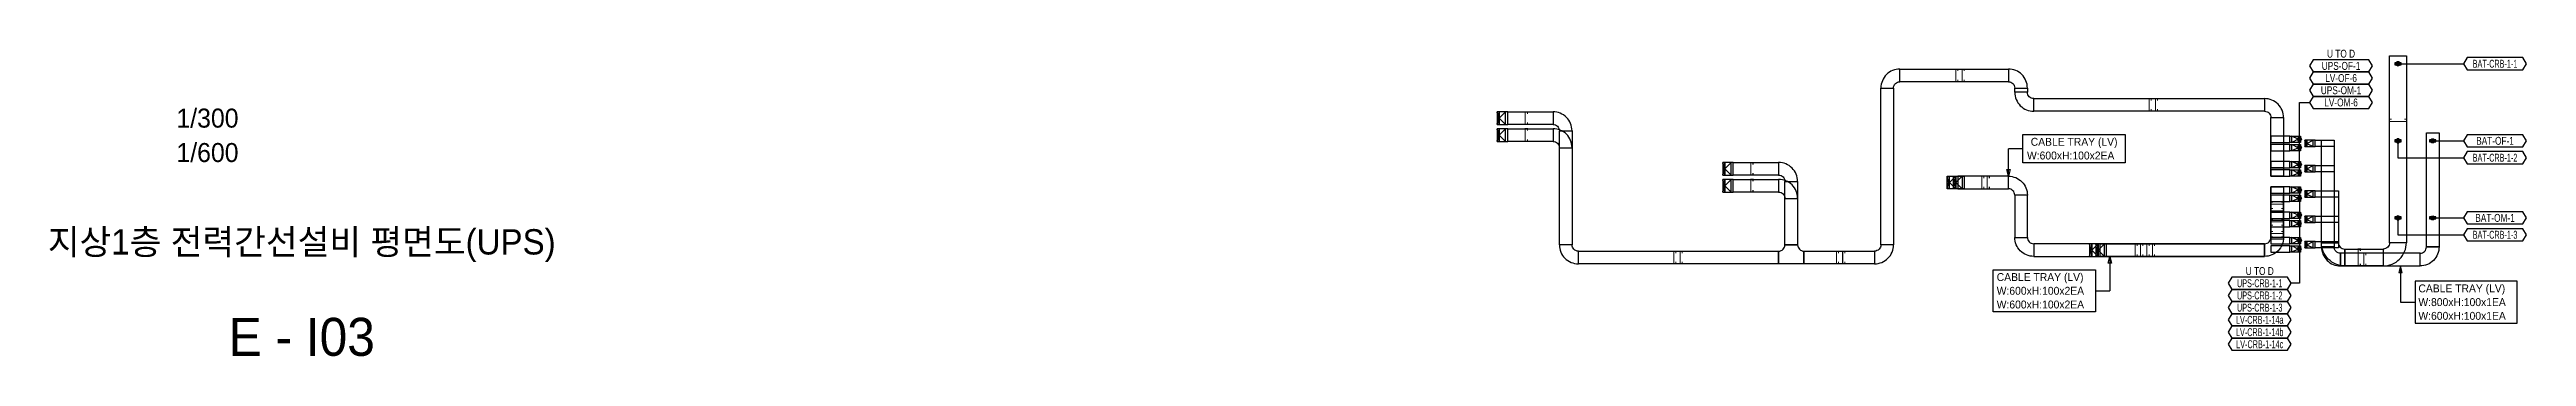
# Model space of a CAD drawing. Header units: millimetres. Extents: x 31670 to 374393, y -351975 to 839589.
# Drawn here: x 221287 to 338770, y -322636 to -308105 of the extents above; entities that cross this region are included whole.
import ezdxf
from ezdxf.enums import TextEntityAlignment as Align

# ---------------------------------------------------------------- set-up
doc = ezdxf.new("R2010")
doc.units = ezdxf.units.MM
doc.header["$LTSCALE"] = 150
for name, color, linetype in [('-----26 Electrical Cable Tray_HV_N', 30, 'Continuous'), ('-----26 Electrical Cable Tray_LV_UPS1', 6, 'Continuous'), ('-----26 Electrical Cable Tray_LV_UPS2', 2, 'Continuous'), ('-----26 Electrical Cable Tray_LV_UPSBAT', 11, 'Continuous'), ('-----29 주기', 1, 'Continuous'), ('-----30 Text', 2, 'Continuous'), ('-----41 Drawing Title', 2, 'Continuous'), ('-----42 Drawing Number', 2, 'Continuous'), ('-----43 Drawing Scale', 3, 'Continuous'), ('-----99 Cable Schedule', 2, 'Continuous')]:
    doc.layers.add(name, color=color, linetype=linetype)
doc.styles.add('ELEC', font='Dotum.ttf')

msp = doc.modelspace()

# ---------------------------------------------------------------- texts
at = {"layer": '-----26 Electrical Cable Tray_LV_UPS1', "style": 'ELEC'}
for s, p in [('W:600xH:100x2EA', (313643, -319528, 0)), ('CABLE TRAY (LV)', (313643, -318878, 0))]:
    msp.add_text(s, height=375, dxfattribs=at).set_placement(p, align=Align.MIDDLE_LEFT)
at = {"layer": '-----26 Electrical Cable Tray_LV_UPS2', "style": 'ELEC'}
for s, p in [('CABLE TRAY (LV)', (315257, -312472, 0)), ('W:600xH:100x2EA', (315079, -313122, 0)), ('W:600xH:100x2EA', (313643, -320178, 0))]:
    msp.add_text(s, height=375, dxfattribs=at).set_placement(p, align=Align.MIDDLE_LEFT)
at = {"layer": '-----26 Electrical Cable Tray_LV_UPSBAT', "style": 'ELEC'}
for s, p in [('CABLE TRAY (LV)', (333645, -319415)), ('W:800xH:100x1EA', (333645, -320065)), ('W:600xH:100x1EA', (333645, -320715))]:
    msp.add_text(s, height=375, dxfattribs=at).set_placement(p, align=Align.MIDDLE_LEFT)
at = {"layer": '-----30 Text', "linetype": 'Continuous', "style": 'ELEC'}
for s, width, p in [('UPS-OF-1', 0.8, (329976, -308876)), ('BAT-CRB-1-1', 0.6, (337280, -308775)), ('UPS-OM-1', 0.8, (329976, -310031)), ('LV-OF-6', 0.8, (329976, -309453)), ('LV-OM-6', 0.8, (329976, -310608)), ('BAT-OF-1', 0.8, (337280, -312425, 0)), ('BAT-CRB-1-2', 0.6, (337280, -313225)), ('BAT-OM-1', 0.8, (337280, -316075, 0)), ('BAT-CRB-1-3', 0.6, (337280, -316875)), ('UPS-CRB-1-1', 0.6, (326119, -319171)), ('LV-CRB-1-14a', 0.6, (326119, -320904)), ('UPS-CRB-1-2', 0.6, (326119, -319749)), ('UPS-CRB-1-3', 0.6, (326119, -320326)), ('LV-CRB-1-14b', 0.6, (326119, -321481)), ('LV-CRB-1-14c', 0.6, (326119, -322059))]:
    msp.add_text(s, height=375, dxfattribs=dict(at, width=width)).set_placement(p, align=Align.MIDDLE)
at = {"layer": '-----41 Drawing Title', "style": 'ELEC'}
msp.add_text('지상1층 전력간선설비 평면도(UPS)', height=1200, dxfattribs=at).set_placement((233250, -317210), align=Align.MIDDLE_CENTER)
at = {"layer": '-----42 Drawing Number', "style": 'ELEC'}
msp.add_text('E - I03', height=1800, dxfattribs=at).set_placement((233250, -321710), align=Align.MIDDLE_CENTER)
at = {"layer": '-----43 Drawing Scale', "style": 'ELEC'}
for s, p in [('1/300', (228779, -311350)), ('1/600', (228779, -312980))]:
    msp.add_text(s, height=900, dxfattribs=at).set_placement(p, align=Align.MIDDLE_CENTER)
at = {"layer": '-----99 Cable Schedule', "style": 'ELEC', "width": 0.8}
for p in [(329976, -308298), (326119, -318594)]:
    msp.add_text('U TO D', height=375, dxfattribs=at).set_placement(p, align=Align.MIDDLE)

# ---------------------------------------------------------------- blocks, each defined once
blk = doc.blocks.new('A$495596483691')
at = {"color": 0}
for p, q in [((100, 600), (0, 600)), ((0, 600), (0, 0)), ((0, 0), (100, 0)), ((500, 600), (100, 600)), ((100, 0), (500, 0)), ((500, 0), (500, 600))]:
    blk.add_line(p, q, dxfattribs=at)
at = {"color": 8}
for p, q in [((400, 300), (100, 600)), ((100, 600), (100, 0)), ((400, 300), (100, 0)), ((400, 0), (400, 600)), ((400, 600), (500, 0)), ((500, 600), (400, 0))]:
    blk.add_line(p, q, dxfattribs=at)
blk = doc.blocks.new('A$550585017316')
at = {"color": 0}
for p, q in [((400, 300), (0, 300)), ((0, 300), (0, 0)), ((0, 0), (400, 0)), ((500, 300), (400, 300)), ((400, 0), (500, 0)), ((500, 0), (500, 300))]:
    blk.add_line(p, q, dxfattribs=at)
at = {"color": 8}
for p, q in [((100, 0), (0, 300)), ((0, 0), (100, 300)), ((100, 150), (400, 300)), ((100, 300), (100, 0)), ((100, 150), (400, 0)), ((400, 0), (400, 300))]:
    blk.add_line(p, q, dxfattribs=at)
blk = doc.blocks.new('A$C9a0ab699')
h = blk.add_hatch(color=0)
edge = h.paths.add_edge_path()
edge.add_arc((64, 64), 64, -360, 0, ccw=False)
at = {"color": 0}
blk.add_circle((64, 64), 64, dxfattribs=at)

# ---------------------------------------------------------------- linework, layer by layer
at = {"layer": '-----26 Electrical Cable Tray_HV_N', "color": 1}
for p, q in [((314885, -312797, 0), (314200, -312797, 0)), ((318329, -319528, 0), (319014, -319528, 0))]:
    msp.add_line(p, q, dxfattribs=at)
at = {"layer": '-----26 Electrical Cable Tray_HV_N', "color": 1, "elevation": 0}
for points in [[(319731, -312122), (319731, -313472), (314885, -313472), (314885, -312122)], [(313483, -320528), (313483, -318528), (318329, -318528), (318329, -320528)], [(333485, -319065), (333485, -321065), (338331, -321065), (338331, -319065)]]:
    msp.add_lwpolyline(points, close=True, dxfattribs=at)
for points in [[(314200, -314100), (314120, -313780), (314280, -313780), (314200, -314100), (314200, -312797)], [(319014, -317900), (319094, -318220), (318934, -318220), (319014, -317900), (319014, -319528)], [(332800, -318350), (332720, -318670), (332880, -318670), (332800, -318350), (332800, -320065), (333485, -320065)]]:
    msp.add_lwpolyline(points, dxfattribs=at)
at = {"layer": '-----26 Electrical Cable Tray_LV_UPS1', "elevation": 0}
for points in [[(308750, -309925), (308750, -309925, -0.4142136), (309050, -309625), (309050, -309625), (309050, -309025, 0.4142136), (308150, -309925)], [(314200, -309625), (314200, -309625, -0.4142136), (314500, -309925), (314500, -309925), (315100, -309925, 0.4142136), (314200, -309025)], [(315400, -310425), (315400, -310425, -0.4142136), (315100, -310125), (315100, -310125), (314500, -310125, 0.4142136), (315400, -311025)], [(326349, -311025), (326349, -311025, -0.4142136), (326649, -311325), (326649, -311325), (327249, -311325, 0.4142136), (326349, -310425)], [(292600, -312450), (292600, -312450, -0.4142136), (292900, -312750), (292900, -312750), (293500, -312750, 0.4142136), (292600, -311850)], [(303300, -314050), (303300, -314050, -0.4142136), (303600, -314350), (303600, -314350), (304200, -314350, 0.4142136), (303300, -313450)], [(326349, -317300), (326349, -317300, 0.4142136), (326649, -317000), (326649, -317000), (327249, -317000, -0.4142136), (326349, -317900)], [(326349, -317300), (326349, -317300, 0.4142136), (326649, -317000), (326649, -317000), (327249, -317000, -0.4142136), (326349, -317900)], [(293800, -317650), (293800, -317650, -0.4142136), (293500, -317350), (293500, -317350), (292900, -317350, 0.4142136), (293800, -318250)], [(304500, -317650), (304500, -318250), (304500, -318250), (303300, -318250), (303300, -317650, 0.4142136), (303600, -317350), (304200, -317350), (304200, -317350, 0.4142136)]]:
    msp.add_lwpolyline(points, format="xyb", close=True, dxfattribs=at)
at = {"layer": '-----26 Electrical Cable Tray_LV_UPS1'}
for points in [[(308750, -309925), (308750, -317350), (308150, -317350), (308150, -309925)], [(327249, -311325), (327249, -313700), (326649, -313700), (326649, -311325)], [(293800, -317650), (303300, -317650), (303300, -318250), (293800, -318250)]]:
    msp.add_lwpolyline(points, close=True, dxfattribs=at)
at = {"layer": '-----26 Electrical Cable Tray_LV_UPS1', "elevation": 0}
for points in [[(309050, -309025), (314200, -309025), (314200, -309625), (309050, -309625)], [(314500, -310125), (314500, -309925), (315100, -309925), (315100, -310125)], [(315400, -310425), (326349, -310425), (326349, -311025), (315400, -311025)], [(290450, -311850), (292600, -311850), (292600, -312450), (290450, -312450)], [(327549, -312200), (326649, -312200), (326649, -312500), (327549, -312500)], [(293500, -312750), (293500, -317350), (292900, -317350), (292900, -312750)], [(301150, -313450), (303300, -313450), (303300, -314050), (301150, -314050)], [(327549, -313400), (326649, -313400), (326649, -313700), (327549, -313700)], [(304200, -314350), (304200, -317350), (303600, -317350), (303600, -314350)], [(327549, -314600), (326649, -314600), (326649, -314900), (327549, -314900)], [(327249, -314600), (327249, -317000), (326649, -317000), (326649, -314600)], [(327549, -315800), (326649, -315800), (326649, -316100), (327549, -316100)], [(327249, -315800), (327249, -317000), (326649, -317000), (326649, -315800)], [(327549, -317000), (326649, -317000), (326649, -317300), (327549, -317300)], [(304500, -317650), (307850, -317650), (307850, -318250), (304500, -318250)], [(318550, -317300), (326349, -317300), (326349, -317900), (318550, -317900)], [(318850, -317300), (326349, -317300), (326349, -317900), (318850, -317900)]]:
    msp.add_lwpolyline(points, close=True, dxfattribs=at)
at = {"layer": '-----26 Electrical Cable Tray_LV_UPS1', "ltscale": 7.5, "const_width": 50, "elevation": 0}
for points in [[(311803, -309525), (311803, -309625), (311703, -309625), (311703, -309025), (311803, -309025), (311803, -309125)], [(320975, -310925), (320975, -311025), (320875, -311025), (320875, -310425), (320975, -310425), (320975, -310525)], [(291383, -312350), (291383, -312450), (291283, -312450), (291283, -311850), (291383, -311850), (291383, -311950)], [(302083, -313950), (302083, -314050), (301983, -314050), (301983, -313450), (302083, -313450), (302083, -313550)], [(327149, -315635), (327249, -315635), (327249, -315735), (326649, -315735), (326649, -315635), (326749, -315635)], [(327149, -316718), (327249, -316718), (327249, -316818), (326649, -316818), (326649, -316718), (326749, -316718)], [(327149, -316978), (327249, -316978), (327249, -317078), (326649, -317078), (326649, -316978), (326749, -316978)], [(306138, -318150), (306138, -318250), (306038, -318250), (306038, -317650), (306138, -317650), (306138, -317750)], [(320310, -317800), (320310, -317900), (320210, -317900), (320210, -317300), (320310, -317300), (320310, -317400)], [(320570, -317800), (320570, -317900), (320470, -317900), (320470, -317300), (320570, -317300), (320570, -317400)]]:
    msp.add_lwpolyline(points, dxfattribs=at)
at = {"layer": '-----26 Electrical Cable Tray_LV_UPS1', "ltscale": 7.5, "const_width": 50}
msp.add_lwpolyline([(298425, -318150), (298425, -318250), (298325, -318250), (298325, -317650), (298425, -317650), (298425, -317750)], dxfattribs=at)
at = {"layer": '-----26 Electrical Cable Tray_LV_UPS1'}
msp.add_lwpolyline([(308150, -317350), (308150, -317350, -0.4142136), (307850, -317650), (307850, -317650), (307850, -318250, 0.4142136), (308750, -317350)], format="xyb", close=True, dxfattribs=at)
at = {"layer": '-----26 Electrical Cable Tray_LV_UPS2', "elevation": 0}
for points in [[(308750, -309925), (308750, -309925, -0.4142136), (309050, -309625), (309050, -309625), (309050, -309025, 0.4142136), (308150, -309925)], [(314200, -309625), (314200, -309625, -0.4142136), (314500, -309925), (314500, -309925), (315100, -309925, 0.4142136), (314200, -309025)], [(315400, -310425), (315400, -310425, -0.4142136), (315100, -310125), (315100, -310125), (314500, -310125, 0.4142136), (315400, -311025)], [(292600, -311650), (292600, -311650, -0.4142136), (292900, -311950), (292900, -311950), (293500, -311950, 0.4142136), (292600, -311050)], [(326349, -311025), (326349, -311025, -0.4142136), (326649, -311325), (326649, -311325), (327249, -311325, 0.4142136), (326349, -310425)], [(303300, -314850), (303300, -314850, -0.4142136), (303600, -315150), (303600, -315150), (304200, -315150, 0.4142136), (303300, -314250)], [(314500, -315000), (314500, -315000, 0.4142136), (314200, -314700), (314200, -314700), (314200, -314100, -0.4142136), (315100, -315000)], [(314500, -315000), (314500, -315000, 0.4142136), (314200, -314700), (314200, -314700), (314200, -314100, -0.4142136), (315100, -315000)], [(315100, -317000), (315100, -317000, 0.4142136), (315400, -317300), (315400, -317300), (315400, -317900, -0.4142136), (314500, -317000)], [(315100, -317000), (315100, -317000, 0.4142136), (315400, -317300), (315400, -317300), (315400, -317900, -0.4142136), (314500, -317000)], [(326349, -317300), (326349, -317300, 0.4142136), (326649, -317000), (326649, -317000), (327249, -317000, -0.4142136), (326349, -317900)], [(326349, -317300), (326349, -317300, 0.4142136), (326649, -317000), (326649, -317000), (327249, -317000, -0.4142136), (326349, -317900)], [(293800, -317650), (293800, -317650, -0.4142136), (293500, -317350), (293500, -317350), (292900, -317350, 0.4142136), (293800, -318250)], [(304500, -317650), (304500, -318250), (304500, -318250), (303300, -318250), (303300, -317650, 0.4142136), (303600, -317350), (304200, -317350), (304200, -317350, 0.4142136)]]:
    msp.add_lwpolyline(points, format="xyb", close=True, dxfattribs=at)
at = {"layer": '-----26 Electrical Cable Tray_LV_UPS2'}
for points in [[(308750, -309925), (308750, -317350), (308150, -317350), (308150, -309925)], [(327249, -311325), (327249, -314100), (326649, -314100), (326649, -311325)], [(293800, -317650), (303300, -317650), (303300, -318250), (293800, -318250)]]:
    msp.add_lwpolyline(points, close=True, dxfattribs=at)
at = {"layer": '-----26 Electrical Cable Tray_LV_UPS2', "elevation": 0}
for points in [[(309050, -309025), (314200, -309025), (314200, -309625), (309050, -309625)], [(314500, -310125), (314500, -309925), (315100, -309925), (315100, -310125)], [(290450, -311050), (292600, -311050), (292600, -311650), (290450, -311650)], [(315400, -310425), (326349, -310425), (326349, -311025), (315400, -311025)], [(293500, -311950), (293500, -317350), (292900, -317350), (292900, -311950)], [(327549, -312600), (326649, -312600), (326649, -312900), (327549, -312900)], [(301150, -314250), (303300, -314250), (303300, -314850), (301150, -314850)], [(311800, -314700), (314200, -314700), (314200, -314100), (311800, -314100)], [(312100, -314700), (314200, -314700), (314200, -314100), (312100, -314100)], [(327549, -313800), (326649, -313800), (326649, -314100), (327549, -314100)], [(304200, -315150), (304200, -317350), (303600, -317350), (303600, -315150)], [(314500, -315000), (314500, -317000), (315100, -317000), (315100, -315000)], [(314500, -315000), (314500, -317000), (315100, -317000), (315100, -315000)], [(327549, -315000), (326649, -315000), (326649, -315300), (327549, -315300)], [(326649, -315000), (326649, -317000), (327249, -317000), (327249, -315000)], [(327549, -316200), (326649, -316200), (326649, -316500), (327549, -316500)], [(326649, -316200), (326649, -317000), (327249, -317000), (327249, -316200)], [(304500, -317650), (307850, -317650), (307850, -318250), (304500, -318250)], [(315400, -317900), (326349, -317900), (326349, -317300), (315400, -317300)], [(315400, -317900), (326349, -317900), (326349, -317300), (315400, -317300)], [(327549, -317400), (326649, -317400), (326649, -317700), (327549, -317700)]]:
    msp.add_lwpolyline(points, close=True, dxfattribs=at)
at = {"layer": '-----26 Electrical Cable Tray_LV_UPS2', "ltscale": 7.5, "const_width": 50, "elevation": 0}
for points in [[(312103, -309125), (312103, -309025), (312003, -309025), (312003, -309625), (312103, -309625), (312103, -309525)], [(291383, -311550), (291383, -311650), (291283, -311650), (291283, -311050), (291383, -311050), (291383, -311150)], [(321275, -310525), (321275, -310425), (321175, -310425), (321175, -311025), (321275, -311025), (321275, -310925)], [(302083, -314750), (302083, -314850), (301983, -314850), (301983, -314250), (302083, -314250), (302083, -314350)], [(313033, -314200), (313033, -314100), (312933, -314100), (312933, -314700), (313033, -314700), (313033, -314600)], [(313293, -314200), (313293, -314100), (313193, -314100), (313193, -314700), (313293, -314700), (313293, -314600)], [(326749, -315326), (326649, -315326), (326649, -315426), (327249, -315426), (327249, -315326), (327149, -315326)], [(326749, -316158), (326649, -316158), (326649, -316258), (327249, -316258), (327249, -316158), (327149, -316158)], [(326749, -316418), (326649, -316418), (326649, -316518), (327249, -316518), (327249, -316418), (327149, -316418)], [(306438, -317750), (306438, -317650), (306338, -317650), (306338, -318250), (306438, -318250), (306438, -318150)], [(320870, -317400), (320870, -317300), (320770, -317300), (320770, -317900), (320870, -317900), (320870, -317800)], [(321130, -317400), (321130, -317300), (321030, -317300), (321030, -317900), (321130, -317900), (321130, -317800)]]:
    msp.add_lwpolyline(points, dxfattribs=at)
at = {"layer": '-----26 Electrical Cable Tray_LV_UPS2', "ltscale": 7.5, "const_width": 50}
msp.add_lwpolyline([(298725, -317750), (298725, -317650), (298625, -317650), (298625, -318250), (298725, -318250), (298725, -318150)], dxfattribs=at)
at = {"layer": '-----26 Electrical Cable Tray_LV_UPS2'}
msp.add_lwpolyline([(308150, -317350), (308150, -317350, -0.4142136), (307850, -317650), (307850, -317650), (307850, -318250, 0.4142136), (308750, -317350)], format="xyb", close=True, dxfattribs=at)
at = {"layer": '-----26 Electrical Cable Tray_LV_UPSBAT'}
for p, q in [((332825, -308725), (332525, -308825)), ((332825, -308825), (332525, -308725)), ((332825, -312375), (332525, -312475)), ((332825, -312475), (332525, -312375)), ((334175, -312475), (334475, -312375)), ((334175, -312375), (334475, -312475)), ((332825, -316025), (332525, -316125)), ((332825, -316125), (332525, -316025)), ((334175, -316125), (334475, -316025)), ((334175, -316025), (334475, -316125))]:
    msp.add_line(p, q, dxfattribs=at)
at = {"layer": '-----26 Electrical Cable Tray_LV_UPSBAT', "elevation": 0}
for points in [[(333075, -308400), (333075, -317250), (332275, -317250), (332275, -308400)], [(332825, -308825), (332825, -308725), (332525, -308725), (332525, -308825)], [(328751, -312400), (329650, -312400), (329650, -312700), (328751, -312700)], [(329050, -317450), (329050, -312400), (329650, -312400), (329650, -317450)], [(332825, -312475), (332825, -312375), (332525, -312375), (332525, -312475)], [(334025, -317450), (334025, -312050), (334625, -312050), (334625, -317450)], [(334175, -312375), (334175, -312475), (334475, -312475), (334475, -312375)], [(328751, -313600), (329650, -313600), (329650, -313900), (328751, -313900)], [(328751, -314800), (329850, -314800), (329850, -315100), (328751, -315100)], [(329850, -314800), (329850, -317250), (329050, -317250), (329050, -314800)], [(328751, -316000), (329850, -316000), (329850, -316300), (328751, -316300)], [(332825, -316125), (332825, -316025), (332525, -316025), (332525, -316125)], [(334175, -316025), (334175, -316125), (334475, -316125), (334475, -316025)], [(328751, -317200), (329850, -317200), (329850, -317500), (328751, -317500)], [(333725, -317750), (329950, -317750), (329950, -318350), (333725, -318350)], [(331975, -318350), (330150, -318350), (330150, -317550), (331975, -317550)]]:
    msp.add_lwpolyline(points, close=True, dxfattribs=at)
at = {"layer": '-----26 Electrical Cable Tray_LV_UPSBAT', "ltscale": 7.5, "const_width": 50, "elevation": 0}
for points in [[(332975, -311405), (333075, -311405), (333075, -311505), (332275, -311505), (332275, -311405), (332375, -311405)], [(330890, -318250), (330890, -318350), (330790, -318350), (330790, -317550), (330890, -317550), (330890, -317650)], [(331150, -318250), (331150, -318350), (331050, -318350), (331050, -317750), (331150, -317750), (331150, -317850)]]:
    msp.add_lwpolyline(points, dxfattribs=at)
at = {"layer": '-----26 Electrical Cable Tray_LV_UPSBAT', "elevation": 0}
for points in [[(329050, -317250), (329850, -317250, 0.4142136), (330150, -317550), (330150, -318350, -0.4142136)], [(329950, -317750), (329950, -317750, -0.4142136), (329650, -317450), (329650, -317450), (329050, -317450, 0.4142136), (329950, -318350)], [(333075, -317250), (332275, -317250, -0.4142136), (331975, -317550), (331975, -318350, 0.4142136)], [(333725, -317750), (333725, -317750, 0.4142136), (334025, -317450), (334025, -317450), (334625, -317450, -0.4142136), (333725, -318350)]]:
    msp.add_lwpolyline(points, format="xyb", close=True, dxfattribs=at)
at = {"layer": '-----29 주기', "elevation": 0}
for points in [[(328653, -308587), (328487, -308876), (328653, -309164), (331299, -309164), (331466, -308876), (331299, -308587)], [(335958, -308486), (335791, -308775), (335958, -309064), (338603, -309064), (338770, -308775), (338603, -308486)], [(328653, -309164), (328487, -309453), (328653, -309742), (331299, -309742), (331466, -309453), (331299, -309164)], [(328653, -309742), (328487, -310031), (328653, -310319), (331299, -310319), (331466, -310031), (331299, -309742)], [(328653, -310319), (328487, -310608), (328653, -310897), (331299, -310897), (331466, -310608), (331299, -310319)], [(335958, -312136), (335791, -312425), (335958, -312714), (338603, -312714), (338770, -312425), (338603, -312136)], [(335958, -312937), (335791, -313225), (335958, -313514), (338603, -313514), (338770, -313225), (338603, -312937)], [(335958, -315786), (335791, -316075), (335958, -316364), (338603, -316364), (338770, -316075), (338603, -315786)], [(335958, -316587), (335791, -316875), (335958, -317164), (338603, -317164), (338770, -316875), (338603, -316587)], [(324796, -318882), (324629, -319171), (324796, -319460), (327442, -319460), (327609, -319171), (327442, -318882)], [(324796, -319460), (324629, -319749), (324796, -320037), (327442, -320037), (327609, -319749), (327442, -319460)], [(324796, -320037), (324629, -320326), (324796, -320615), (327442, -320615), (327609, -320326), (327442, -320037)], [(324796, -320615), (324629, -320904), (324796, -321192), (327442, -321192), (327609, -320904), (327442, -320615)], [(324796, -321192), (324629, -321481), (324796, -321770), (327442, -321770), (327609, -321481), (327442, -321192)], [(324796, -321770), (324629, -322059), (324796, -322347), (327442, -322347), (327609, -322059), (327442, -321770)]]:
    msp.add_lwpolyline(points, close=True, dxfattribs=at)
at = {"layer": '-----99 Cable Schedule', "color": 1, "elevation": 0}
for points in [[(332675, -308775), (335791, -308775)], [(328002, -313941), (328002, -310608), (328487, -310608)], [(332675, -312425), (332675, -313225), (335791, -313225)], [(334325, -312425), (335791, -312425)], [(327999, -314750), (327999, -319171), (327609, -319171)], [(332675, -316075), (332675, -316875), (335791, -316875)], [(334325, -316075), (335791, -316075)]]:
    msp.add_lwpolyline(points, dxfattribs=at)

# ---------------------------------------------------------------- block references
at = {"layer": '-----26 Electrical Cable Tray_LV_UPS1', "rotation": 180}
for p in [(290450, -311850, 0), (301150, -313450), (318550, -317300, 0), (318850, -317300, 0)]:
    msp.add_blockref('A$495596483691', p, dxfattribs=at)
at = {"layer": '-----26 Electrical Cable Tray_LV_UPS1', "xscale": -1}
for p in [(328049, -312500), (328049, -313700), (328049, -314900), (328049, -316100), (328049, -317300)]:
    msp.add_blockref('A$550585017316', p, dxfattribs=at)
at = {"layer": '-----26 Electrical Cable Tray_LV_UPS2', "rotation": 180}
for p in [(290450, -311050, 0), (301150, -314250)]:
    msp.add_blockref('A$495596483691', p, dxfattribs=at)
at = {"layer": '-----26 Electrical Cable Tray_LV_UPS2', "xscale": -1}
for name, p in [('A$550585017316', (328049, -312900)), ('A$495596483691', (311800, -314700, 0)), ('A$495596483691', (312100, -314700, 0)), ('A$550585017316', (328049, -314100)), ('A$550585017316', (328049, -315300)), ('A$550585017316', (328049, -316500)), ('A$550585017316', (328049, -317700))]:
    msp.add_blockref(name, p, dxfattribs=at)
at = {"layer": '-----26 Electrical Cable Tray_LV_UPSBAT'}
for p in [(328251, -312700), (328251, -313900), (328251, -315100), (328251, -316300), (328251, -317500)]:
    msp.add_blockref('A$550585017316', p, dxfattribs=at)
at = {"layer": '-----99 Cable Schedule', "color": 1, "xscale": -1.5, "yscale": 1.5, "zscale": 1.5}
for p in [(332771, -308871), (332771, -312521), (332771, -316171), (328095, -316437), (328095, -317637)]:
    msp.add_blockref('A$C9a0ab699', p, dxfattribs=at)
at = {"layer": '-----99 Cable Schedule', "color": 1, "xscale": 1.5, "yscale": 1.5, "zscale": 1.5}
for p, rotation in [((328098, -312254), 180), ((334421, -312521), 90.00000000000001), ((328098, -312645), 180), ((328098, -313454), 180), ((328098, -313845), 180), ((328098, -314654), 180), ((328095, -315845), 180), ((328098, -315045), 180), ((334421, -316171), 90.00000000000001), ((328098, -317045), 180)]:
    msp.add_blockref('A$C9a0ab699', p, dxfattribs=dict(at, rotation=rotation))

msp.set_redraw_order([(e.dxf.handle, doc.entitydb.next_handle()) for e in msp.query("TEXT MTEXT ATTDEF DIMENSION ARC_DIMENSION")])  # texts and dimensions are drawn at this point

doc.saveas('drawing.dxf')
